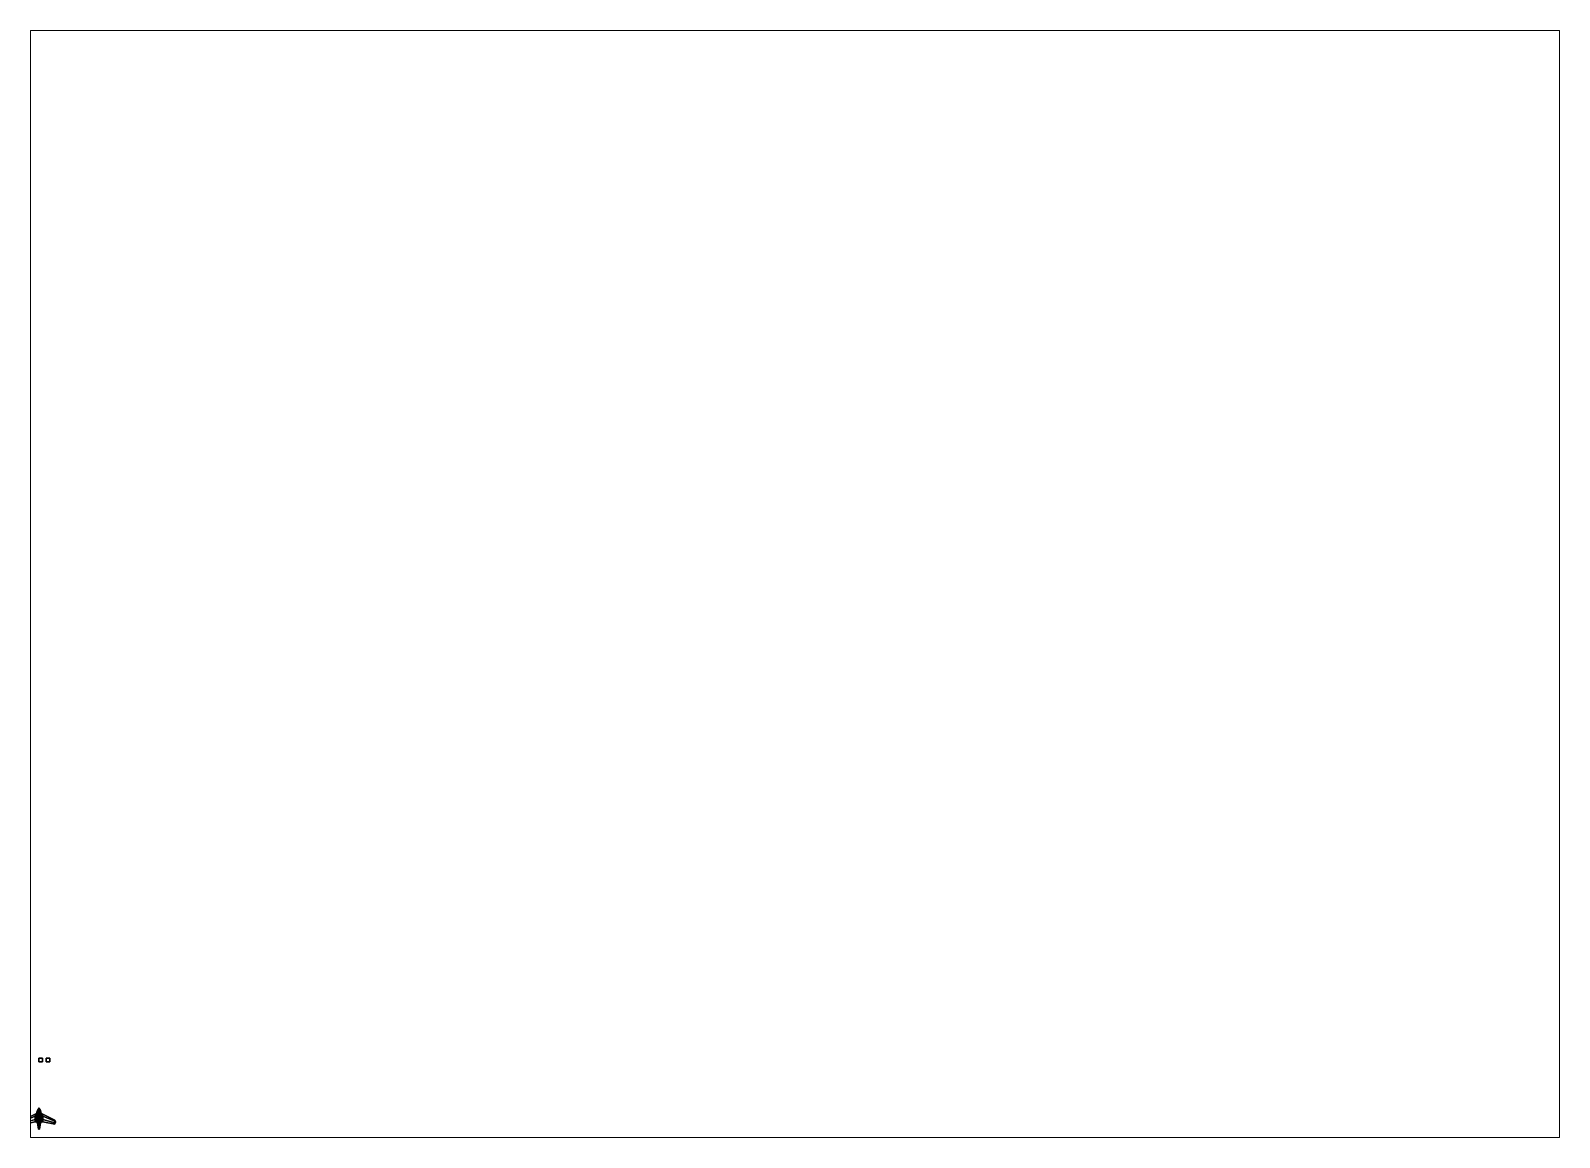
# Paper-space layout 'Layout1' of a CAD drawing. Header units: millimetres. Extents: x 28 to 251, y 20 to 181.
# The model-space entities are those that its viewports show. They can reach past a viewport. Long polylines and large blocks are cut down to what shows.
import ezdxf

# ---------------------------------------------------------------- set-up
doc = ezdxf.new("R2010")
doc.units = ezdxf.units.MM
for name, color, linetype in [('wheel', 2, 'Continuous'), ('wing1', 5, 'Continuous'), ('wing2', 1, 'Continuous')]:
    doc.layers.add(name, color=color, linetype=linetype)

msp = doc.modelspace()

# ---------------------------------------------------------------- linework, layer by layer
for points in [[(1, 16.79, 1), (1, 16.79), (0, 16.79), (0, 16.79, 1)], [(1, 16.79), (1, 15.79), (0, 15.79), (0, 16.79)], [(0, 16.79), (0, 15.79), (0, 15.79, 1), (0, 16.79, 1)], [(0, 16.79, 1), (0, 15.79, 1), (1, 15.79, 1), (1, 16.79, 1)], [(0, 15.79, 1), (0, 15.79), (1, 15.79), (1, 15.79, 1)], [(1, 15.79, 1), (1, 15.79), (1, 16.79), (1, 16.79, 1)], [(3, 16.79), (3, 15.79), (2, 15.79), (2, 16.79)], [(2, 16.79), (2, 15.79), (3, 15.79), (3, 16.79)], [(-0.55, 1.73, -0.06), (-0.55, 1.73, 0.02), (-0.4, 2.19, 0.13), (-0.4, 2.19, -0.03)], [(-0.55, 1.73, 0.02), (-0.52, 1.73, 0.16), (-0.4, 2.19, 0.13)], [(-0.52, 1.73, -0.17), (-0.55, 1.73, -0.06), (-0.4, 2.19, -0.03)], [(-0.55, 0.9, 0.02), (-0.52, 0.9, 0.16), (-0.52, 1.73, 0.16), (-0.55, 1.73, 0.02)], [(-0.52, 0.9, -0.27), (-0.55, 0.9, -0.06), (-0.55, 1.73, -0.06), (-0.52, 1.73, -0.17)], [(-0.55, 0.9, -0.06), (-0.55, 0.9, 0.02), (-0.55, 1.73, 0.02), (-0.55, 1.73, -0.06)], [(-0.55, 0.15, 0.04), (-0.52, 0.15, 0.24), (-0.52, 0.9, 0.16), (-0.55, 0.9, 0.02)], [(-0.52, 0.15, -0.25), (-0.55, 0.15, -0.04), (-0.55, 0.9, -0.06), (-0.52, 0.9, -0.27)], [(-0.55, 0.15, -0.04), (-0.55, 0.15, 0.04), (-0.55, 0.9, 0.02), (-0.55, 0.9, -0.06)], [(-0.4, -1.23, 0.01), (-0.38, -1.23, 0.1), (-0.52, 0.15, 0.24), (-0.55, 0.15, 0.04)], [(-0.39, -1.23, -0.18), (-0.4, -1.23, -0.14), (-0.55, 0.15, -0.04), (-0.52, 0.15, -0.25)], [(-0.4, -1.23, -0.14), (-0.4, -1.23, 0.01), (-0.55, 0.15, 0.04), (-0.55, 0.15, -0.04)], [(-0.48, 1.73, -0.25), (-0.52, 1.73, -0.17), (-0.4, 2.19, -0.03), (-0.34, 2.2, -0.18)], [(-0.52, 1.73, 0.16), (-0.44, 1.73, 0.31), (-0.34, 2.18, 0.28), (-0.4, 2.19, 0.13)], [(-0.49, 0.9, -0.35), (-0.52, 0.9, -0.27), (-0.52, 1.73, -0.17), (-0.48, 1.73, -0.25)], [(-0.52, 0.9, 0.16), (-0.47, 0.9, 0.31), (-0.44, 1.73, 0.31), (-0.52, 1.73, 0.16)], [(-0.5, 0.15, -0.32), (-0.52, 0.15, -0.25), (-0.52, 0.9, -0.27), (-0.49, 0.9, -0.35)], [(-0.52, 0.15, 0.24), (-0.47, 0.15, 0.33), (-0.47, 0.9, 0.31), (-0.52, 0.9, 0.16)], [(-0.37, -1.23, -0.24), (-0.39, -1.23, -0.18), (-0.52, 0.15, -0.25), (-0.5, 0.15, -0.32)], [(-0.38, -1.23, 0.1), (-0.34, -1.23, 0.17), (-0.47, 0.15, 0.33), (-0.52, 0.15, 0.24)], [(-0.44, 0.15, -0.4), (-0.5, 0.15, -0.32), (-0.49, 0.9, -0.35), (-0.44, 0.9, -0.41)], [(-0.33, -1.23, -0.3), (-0.37, -1.23, -0.24), (-0.5, 0.15, -0.32), (-0.44, 0.15, -0.4)], [(-0.44, 0.9, -0.41), (-0.49, 0.9, -0.35), (-0.48, 1.73, -0.25), (-0.41, 1.73, -0.35)], [(-0.41, 1.73, -0.35), (-0.48, 1.73, -0.25), (-0.34, 2.2, -0.18)], [(-0.47, 0.9, 0.31), (-0.43, 0.9, 0.36), (-0.35, 1.73, 0.4), (-0.44, 1.73, 0.31)], [(-0.47, 0.15, 0.33), (-0.43, 0.15, 0.37), (-0.43, 0.9, 0.36), (-0.47, 0.9, 0.31)], [(-0.34, -1.23, 0.17), (-0.27, -1.23, 0.26), (-0.43, 0.15, 0.37), (-0.47, 0.15, 0.33)], [(-0.44, 1.73, 0.31), (-0.35, 1.73, 0.4), (-0.23, 2.18, 0.39), (-0.34, 2.18, 0.28)], [(-0.37, 0.9, -0.47), (-0.44, 0.9, -0.41), (-0.41, 1.73, -0.35), (-0.35, 1.73, -0.4)], [(-0.37, 0.15, -0.46), (-0.44, 0.15, -0.4), (-0.44, 0.9, -0.41), (-0.37, 0.9, -0.47)], [(-0.27, -1.23, -0.35), (-0.33, -1.23, -0.3), (-0.44, 0.15, -0.4), (-0.37, 0.15, -0.46)], [(-0.43, 0.9, 0.36), (-0.39, 0.9, 0.43), (-0.31, 1.73, 0.43), (-0.35, 1.73, 0.4)], [(-0.43, 0.15, 0.37), (-0.4, 0.15, 0.4), (-0.39, 0.9, 0.43), (-0.43, 0.9, 0.36)], [(-0.27, -1.23, 0.26), (-0.17, -1.23, 0.32), (-0.4, 0.15, 0.4), (-0.43, 0.15, 0.37)], [(-0.35, 1.73, -0.4), (-0.41, 1.73, -0.35), (-0.34, 2.2, -0.18), (-0.23, 2.2, -0.29)], [(-0.4, 2.19, 0.13), (-0.34, 2.18, 0.28), (-0.22, 2.51, 0.2), (-0.28, 2.51, 0.11)], [(-0.34, 2.2, -0.18), (-0.4, 2.19, -0.03), (-0.26, 2.51, 0), (-0.24, 2.51, -0.11)], [(-0.4, 2.19, -0.03), (-0.4, 2.19, 0.13), (-0.28, 2.51, 0.11), (-0.26, 2.51, 0)], [(-0.35, 1.73, -0.4), (-0.29, 1.73, -0.44), (-0.32, 0.9, -0.5), (-0.37, 0.9, -0.47)], [(-0.37, 0.9, -0.47), (-0.32, 0.9, -0.5), (-0.3, 0.15, -0.5), (-0.37, 0.15, -0.46)], [(-0.37, 0.15, -0.46), (-0.3, 0.15, -0.5), (-0.2, -1.23, -0.4), (-0.27, -1.23, -0.35)], [(-0.29, 1.73, -0.44), (-0.35, 1.73, -0.4), (-0.23, 2.2, -0.29), (-0.08, 2.2, -0.35)], [(-0.35, 1.73, 0.4), (-0.31, 1.73, 0.43), (-0.08, 2.18, 0.45), (-0.23, 2.18, 0.39)], [(-0.34, 2.18, 0.28), (-0.23, 2.18, 0.39), (-0.16, 2.51, 0.29), (-0.22, 2.51, 0.2)], [(-0.23, 2.2, -0.29), (-0.34, 2.2, -0.18), (-0.24, 2.51, -0.11), (-0.15, 2.51, -0.17)], [(-0.31, 1.73, 0.43), (-0.22, 1.73, 0.59), (-0.17, 1.96, 0.5), (-0.18, 1.96, 0.43)], [(0, 1.73, -0.5), (-0.29, 1.73, -0.44), (-0.08, 2.2, -0.35), (0, 2.2, -0.35)], [(-0.28, 2.51, 0.11), (-0.16, 2.51, 0.29), (-0.09, 2.72, 0.19), (-0.17, 2.72, 0.08)], [(-0.24, 2.51, -0.11), (-0.28, 2.51, 0.11), (-0.17, 2.72, 0.08), (-0.14, 2.72, -0.04)], [(-0.06, 2.51, -0.23), (-0.24, 2.51, -0.11), (-0.14, 2.72, -0.04), (-0.03, 2.72, -0.12)], [(-0.23, 2.18, 0.39), (-0.08, 2.18, 0.45), (-0.05, 2.51, 0.31), (-0.16, 2.51, 0.29)], [(-0.08, 2.2, -0.35), (-0.23, 2.2, -0.29), (-0.15, 2.51, -0.17), (-0.06, 2.51, -0.23)], [(-0.22, 1.73, 0.59), (-0.2, 1.73, 0.62), (-0.13, 1.96, 0.56), (-0.17, 1.96, 0.5)], [(-0.2, 1.73, 0.62), (-0.15, 1.73, 0.66), (-0.07, 1.96, 0.6), (-0.13, 1.96, 0.56)], [(-0.17, 1.96, 0.5), (-0.17, 1.96, 0.5), (-0.08, 2.18, 0.45), (-0.18, 1.96, 0.43)], [(-0.1, 2.78, -0.02), (-0.14, 2.72, -0.04), (-0.17, 2.72, 0.08), (-0.12, 2.78, 0.07)], [(-0.12, 2.78, 0.07), (-0.17, 2.72, 0.08), (-0.09, 2.72, 0.19), (-0.07, 2.78, 0.15)], [(-0.13, 1.96, 0.56), (-0.13, 1.96, 0.56), (-0.08, 2.18, 0.45), (-0.17, 1.96, 0.5)], [(-0.16, 2.51, 0.29), (0.06, 2.51, 0.33), (0.03, 2.72, 0.22), (-0.09, 2.72, 0.19)], [(-0.15, 1.73, 0.66), (-0.1, 1.73, 0.68), (-0.07, 1.96, 0.6)], [(-0.02, 2.78, -0.07), (-0.03, 2.72, -0.12), (-0.14, 2.72, -0.04), (-0.1, 2.78, -0.02)], [(-0.07, 1.96, 0.6), (-0.07, 1.96, 0.6), (-0.08, 2.18, 0.45), (-0.13, 1.96, 0.56)], [(0, 2.87, 0.05), (-0.1, 2.78, -0.02), (-0.12, 2.78, 0.07), (0, 2.87, 0.05)], [(0, 2.87, 0.05), (-0.12, 2.78, 0.07), (-0.07, 2.78, 0.15), (0, 2.87, 0.05)], [(0, 2.87, 0.05), (-0.02, 2.78, -0.07), (-0.1, 2.78, -0.02), (0, 2.87, 0.05)], [(-0.1, 1.73, 0.68), (-0.03, 1.73, 0.7), (-0.07, 1.96, 0.6)], [(-0.07, 2.78, 0.15), (-0.09, 2.72, 0.19), (0.03, 2.72, 0.22), (0.02, 2.78, 0.17)], [(-0.08, 2.18, 0.45), (0.08, 2.18, 0.45), (0.06, 2.51, 0.33), (-0.05, 2.51, 0.31)], [(0.08, 2.2, -0.35), (-0.08, 2.2, -0.35), (-0.06, 2.51, -0.23), (0.05, 2.51, -0.21)], [(0, 1.96, 0.61), (0, 1.96, 0.61), (0.08, 2.18, 0.45), (-0.08, 2.18, 0.45)], [(0, 1.96, 0.61), (0, 1.96, 0.61), (-0.08, 2.18, 0.45), (-0.07, 1.96, 0.6)], [(0, 2.87, 0.05), (-0.07, 2.78, 0.15), (0.02, 2.78, 0.17), (0, 2.87, 0.05)], [(-0.03, 1.73, 0.7), (0, 1.73, 0.7), (0, 1.96, 0.61), (-0.07, 1.96, 0.6)], [(-0.04, 2.92, 0.04), (-0.06, 2.88, 0.04), (-0.05, 2.88, 0.08), (-0.04, 2.92, 0.07)], [(-0.02, 2.92, 0.01), (-0.03, 2.88, 0), (-0.06, 2.88, 0.04), (-0.04, 2.92, 0.04)], [(-0.06, 2.82, 0.06), (-0.03, 2.82, 0.1), (-0.03, 2.88, 0.1), (-0.06, 2.88, 0.06)], [(-0.05, 2.82, 0.02), (-0.06, 2.82, 0.06), (-0.06, 2.88, 0.06), (-0.05, 2.88, 0.02)], [(0.16, 2.51, -0.19), (-0.06, 2.51, -0.23), (-0.03, 2.72, -0.12), (0.09, 2.72, -0.09)], [(-0.04, 2.92, 0.07), (-0.05, 2.88, 0.08), (-0.01, 2.88, 0.11), (-0.01, 2.92, 0.09)], [(-0.01, 2.82, -0.01), (-0.05, 2.82, 0.02), (-0.05, 2.88, 0.02), (-0.01, 2.88, -0.01)], [(0, 2.94, 0.05), (-0.04, 2.92, 0.04), (-0.04, 2.92, 0.07), (0, 2.94, 0.05)], [(0, 2.94, 0.05), (-0.04, 2.92, 0.07), (-0.01, 2.92, 0.09), (0, 2.94, 0.05)], [(0, 2.94, 0.05), (-0.02, 2.92, 0.01), (-0.04, 2.92, 0.04), (0, 2.94, 0.05)], [(0.01, 2.92, 0.01), (0.01, 2.88, -0.01), (-0.03, 2.88, 0), (-0.02, 2.92, 0.01)], [(-0.03, 2.82, 0.1), (0.01, 2.82, 0.11), (0.01, 2.88, 0.11), (-0.03, 2.88, 0.1)], [(0.07, 2.78, -0.05), (0.09, 2.72, -0.09), (-0.03, 2.72, -0.12), (-0.02, 2.78, -0.07)], [(0, 2.94, 0.05), (0.01, 2.92, 0.01), (-0.02, 2.92, 0.01), (0, 2.94, 0.05)], [(0, 2.87, 0.05), (0.07, 2.78, -0.05), (-0.02, 2.78, -0.07), (0, 2.87, 0.05)], [(0, 2.94, 0.05), (-0.01, 2.92, 0.09), (0.02, 2.92, 0.09), (0, 2.94, 0.05)], [(-0.01, 2.92, 0.09), (-0.01, 2.88, 0.11), (0.03, 2.88, 0.1), (0.02, 2.92, 0.09)], [(0.03, 2.82, 0), (-0.01, 2.82, -0.01), (-0.01, 2.88, -0.01), (0.03, 2.88, 0)], [(0, 2.94, 0.05), (0.02, 2.92, 0.09), (0.04, 2.92, 0.06), (0, 2.94, 0.05)], [(0, 2.94, 0.05), (0.04, 2.92, 0.06), (0.04, 2.92, 0.03), (0, 2.94, 0.05)], [(0, 2.94, 0.05), (0.04, 2.92, 0.03), (0.01, 2.92, 0.01), (0, 2.94, 0.05)], [(0, 2.87, 0.05), (0.12, 2.78, 0.03), (0.07, 2.78, -0.05), (0, 2.87, 0.05)], [(0, 2.87, 0.05), (0.02, 2.78, 0.17), (0.1, 2.78, 0.12), (0, 2.87, 0.05)], [(0, 2.87, 0.05), (0.1, 2.78, 0.12), (0.12, 2.78, 0.03), (0, 2.87, 0.05)], [(0.29, 1.73, -0.44), (0, 1.73, -0.5), (0, 2.2, -0.35), (0.08, 2.2, -0.35)], [(0.07, 1.96, 0.6), (0.07, 1.96, 0.6), (0.08, 2.18, 0.45), (0, 1.96, 0.61)], [(0, 1.73, 0.7), (0.03, 1.73, 0.7), (0.07, 1.96, 0.6), (0, 1.96, 0.61)], [(0, 0.61, 1.2), (0, 0.64, 1.2), (0, 0.8, 0.76), (0, 0.7, 0.75)], [(0, 0.7, 0.75), (0, 0.8, 0.76), (0, 0.64, 1.2), (0, 0.61, 1.2)], [(0.04, 2.92, 0.03), (0.05, 2.88, 0.02), (0.01, 2.88, -0.01), (0.01, 2.92, 0.01)], [(0.01, 2.82, 0.11), (0.05, 2.82, 0.08), (0.05, 2.88, 0.08), (0.01, 2.88, 0.11)], [(0.02, 2.92, 0.09), (0.03, 2.88, 0.1), (0.06, 2.88, 0.06), (0.04, 2.92, 0.06)], [(0.02, 2.78, 0.17), (0.03, 2.72, 0.22), (0.14, 2.72, 0.14), (0.1, 2.78, 0.12)], [(0.06, 2.82, 0.04), (0.03, 2.82, 0), (0.03, 2.88, 0), (0.06, 2.88, 0.04)], [(0.06, 2.51, 0.33), (0.24, 2.51, 0.21), (0.14, 2.72, 0.14), (0.03, 2.72, 0.22)], [(0.03, 1.73, 0.7), (0.1, 1.73, 0.68), (0.07, 1.96, 0.6)], [(0.04, 2.92, 0.06), (0.06, 2.88, 0.06), (0.05, 2.88, 0.02), (0.04, 2.92, 0.03)], [(0.05, 2.82, 0.08), (0.06, 2.82, 0.04), (0.06, 2.88, 0.04), (0.05, 2.88, 0.08)], [(0.23, 2.2, -0.29), (0.08, 2.2, -0.35), (0.05, 2.51, -0.21), (0.16, 2.51, -0.19)], [(0.08, 2.18, 0.45), (0.23, 2.18, 0.39), (0.15, 2.51, 0.27), (0.06, 2.51, 0.33)], [(0.12, 2.78, 0.03), (0.17, 2.72, 0.02), (0.09, 2.72, -0.09), (0.07, 2.78, -0.05)], [(0.13, 1.96, 0.56), (0.13, 1.96, 0.56), (0.08, 2.18, 0.45), (0.07, 1.96, 0.6)], [(0.15, 1.73, 0.66), (0.2, 1.73, 0.62), (0.13, 1.96, 0.56), (0.07, 1.96, 0.6)], [(0.1, 1.73, 0.68), (0.15, 1.73, 0.66), (0.07, 1.96, 0.6)], [(0.35, 1.73, -0.4), (0.29, 1.73, -0.44), (0.08, 2.2, -0.35), (0.23, 2.2, -0.29)], [(0.23, 2.18, 0.39), (0.08, 2.18, 0.45), (0.31, 1.73, 0.43), (0.35, 1.73, 0.4)], [(0.17, 1.96, 0.5), (0.17, 1.96, 0.5), (0.08, 2.18, 0.45), (0.13, 1.96, 0.56)], [(0.18, 1.96, 0.43), (0.18, 1.96, 0.43), (0.08, 2.18, 0.45), (0.17, 1.96, 0.5)], [(0.28, 2.51, -0.01), (0.16, 2.51, -0.19), (0.09, 2.72, -0.09), (0.17, 2.72, 0.02)], [(0.1, 2.78, 0.12), (0.14, 2.72, 0.14), (0.17, 2.72, 0.02), (0.12, 2.78, 0.03)], [(0.2, 1.73, 0.62), (0.22, 1.73, 0.59), (0.17, 1.96, 0.5), (0.13, 1.96, 0.56)], [(0.24, 2.51, 0.21), (0.28, 2.51, -0.01), (0.17, 2.72, 0.02), (0.14, 2.72, 0.14)], [(0.23, 2.18, 0.39), (0.34, 2.18, 0.28), (0.24, 2.51, 0.21), (0.15, 2.51, 0.27)], [(0.34, 2.2, -0.18), (0.23, 2.2, -0.29), (0.16, 2.51, -0.19), (0.22, 2.51, -0.1)], [(0.22, 1.73, 0.59), (0.31, 1.73, 0.43), (0.18, 1.96, 0.43), (0.17, 1.96, 0.5)], [(0.43, 0.15, 0.37), (0.4, 0.15, 0.4), (0.17, -1.23, 0.32), (0.27, -1.23, 0.26)], [(0.27, -1.23, -0.35), (0.2, -1.23, -0.4), (0.3, 0.15, -0.5), (0.37, 0.15, -0.46)], [(0.4, 2.19, -0.03), (0.34, 2.2, -0.18), (0.22, 2.51, -0.1), (0.28, 2.51, -0.01)], [(0.41, 1.73, -0.35), (0.35, 1.73, -0.4), (0.23, 2.2, -0.29), (0.34, 2.2, -0.18)], [(0.34, 2.18, 0.28), (0.23, 2.18, 0.39), (0.35, 1.73, 0.4), (0.44, 1.73, 0.31)], [(0.34, 2.18, 0.28), (0.4, 2.19, 0.13), (0.26, 2.51, 0.1), (0.24, 2.51, 0.21)], [(0.4, 2.19, 0.13), (0.4, 2.19, -0.03), (0.28, 2.51, -0.01), (0.26, 2.51, 0.1)], [(0.37, 0.15, -0.46), (0.44, 0.15, -0.4), (0.33, -1.23, -0.3), (0.27, -1.23, -0.35)], [(0.47, 0.15, 0.33), (0.43, 0.15, 0.37), (0.27, -1.23, 0.26), (0.34, -1.23, 0.17)], [(0.37, 0.9, -0.47), (0.32, 0.9, -0.5), (0.29, 1.73, -0.44), (0.35, 1.73, -0.4)], [(0.37, 0.15, -0.46), (0.3, 0.15, -0.5), (0.32, 0.9, -0.5), (0.37, 0.9, -0.47)], [(0.35, 1.73, 0.4), (0.31, 1.73, 0.43), (0.39, 0.9, 0.43), (0.43, 0.9, 0.36)], [(0.44, 0.15, -0.4), (0.5, 0.15, -0.32), (0.37, -1.23, -0.24), (0.33, -1.23, -0.3)], [(0.48, 1.73, -0.25), (0.41, 1.73, -0.35), (0.34, 2.2, -0.18)], [(0.34, 2.2, -0.18), (0.4, 2.19, -0.03), (0.52, 1.73, -0.17), (0.48, 1.73, -0.25)], [(0.4, 2.19, 0.13), (0.34, 2.18, 0.28), (0.44, 1.73, 0.31), (0.52, 1.73, 0.16)], [(0.52, 0.15, 0.24), (0.47, 0.15, 0.33), (0.34, -1.23, 0.17), (0.38, -1.23, 0.1)], [(0.35, 1.73, -0.4), (0.41, 1.73, -0.35), (0.44, 0.9, -0.41), (0.37, 0.9, -0.47)], [(0.44, 1.73, 0.31), (0.35, 1.73, 0.4), (0.43, 0.9, 0.36), (0.47, 0.9, 0.31)], [(0.37, 0.9, -0.47), (0.44, 0.9, -0.41), (0.44, 0.15, -0.4), (0.37, 0.15, -0.46)], [(0.5, 0.15, -0.32), (0.52, 0.15, -0.25), (0.39, -1.23, -0.18), (0.37, -1.23, -0.24)], [(0.55, 0.15, 0.04), (0.52, 0.15, 0.24), (0.38, -1.23, 0.1), (0.4, -1.23, 0.01)], [(0.43, 0.9, 0.36), (0.39, 0.9, 0.43), (0.4, 0.15, 0.4), (0.43, 0.15, 0.37)], [(0.52, 0.15, -0.25), (0.55, 0.15, -0.04), (0.4, -1.23, -0.14), (0.39, -1.23, -0.18)], [(0.4, 2.19, -0.03), (0.4, 2.19, 0.13), (0.55, 1.73, 0.02), (0.55, 1.73, -0.06)], [(0.4, 2.19, 0.13), (0.4, 2.19, 0.13), (0.52, 1.73, 0.16), (0.55, 1.73, 0.02)], [(0.4, 2.19, -0.03), (0.4, 2.19, -0.03), (0.55, 1.73, -0.06), (0.52, 1.73, -0.17)], [(0.55, 0.15, -0.04), (0.55, 0.15, 0.04), (0.4, -1.23, 0.01), (0.4, -1.23, -0.14)], [(0.41, 1.73, -0.35), (0.48, 1.73, -0.25), (0.49, 0.9, -0.35), (0.44, 0.9, -0.41)], [(0.47, 0.9, 0.31), (0.43, 0.9, 0.36), (0.43, 0.15, 0.37), (0.47, 0.15, 0.33)], [(0.52, 1.73, 0.16), (0.44, 1.73, 0.31), (0.47, 0.9, 0.31), (0.52, 0.9, 0.16)], [(0.44, 0.9, -0.41), (0.49, 0.9, -0.35), (0.5, 0.15, -0.32), (0.44, 0.15, -0.4)], [(0.52, 0.9, 0.16), (0.47, 0.9, 0.31), (0.47, 0.15, 0.33), (0.52, 0.15, 0.24)], [(0.48, 1.73, -0.25), (0.52, 1.73, -0.17), (0.52, 0.9, -0.27), (0.49, 0.9, -0.35)], [(0.49, 0.9, -0.35), (0.52, 0.9, -0.27), (0.52, 0.15, -0.25), (0.5, 0.15, -0.32)], [(0.55, 1.73, 0.02), (0.52, 1.73, 0.16), (0.52, 0.9, 0.16), (0.55, 0.9, 0.02)], [(0.52, 1.73, -0.17), (0.55, 1.73, -0.06), (0.55, 0.9, -0.06), (0.52, 0.9, -0.27)], [(0.55, 0.9, 0.02), (0.52, 0.9, 0.16), (0.52, 0.15, 0.24), (0.55, 0.15, 0.04)], [(0.52, 0.9, -0.27), (0.55, 0.9, -0.06), (0.55, 0.15, -0.04), (0.52, 0.15, -0.25)], [(0.55, 1.73, -0.06), (0.55, 1.73, 0.02), (0.55, 0.9, 0.02), (0.55, 0.9, -0.06)], [(0.55, 0.9, -0.06), (0.55, 0.9, 0.02), (0.55, 0.15, 0.04), (0.55, 0.15, -0.04)], [(-0.22, -2.38, -0.04), (-0.2, -2.38), (-0.38, -1.23, 0.1), (-0.4, -1.23, 0.01)], [(-0.22, -2.38, -0.14), (-0.22, -2.38, -0.04), (-0.4, -1.23, 0.01), (-0.4, -1.23, -0.14)], [(-0.22, -2.38, -0.14), (-0.22, -2.38, -0.14), (-0.4, -1.23, -0.14), (-0.39, -1.23, -0.18)], [(-0.2, -2.38, -0.19), (-0.22, -2.38, -0.14), (-0.39, -1.23, -0.18), (-0.37, -1.23, -0.24)], [(-0.2, -2.38), (-0.18, -2.38, 0.04), (-0.34, -1.23, 0.17), (-0.38, -1.23, 0.1)], [(-0.17, -2.38, -0.23), (-0.2, -2.38, -0.19), (-0.37, -1.23, -0.24), (-0.33, -1.23, -0.3)], [(-0.18, -2.38, 0.04), (-0.15, -2.38, 0.07), (-0.27, -1.23, 0.26), (-0.34, -1.23, 0.17)], [(-0.14, -2.38, -0.26), (-0.17, -2.38, -0.23), (-0.33, -1.23, -0.3), (-0.27, -1.23, -0.35)], [(-0.27, -1.23, -0.35), (-0.2, -1.23, -0.4), (-0.1, -2.38, -0.29), (-0.14, -2.38, -0.26)], [(-0.15, -2.38, 0.07), (-0.12, -2.38, 0.09), (-0.17, -1.23, 0.32), (-0.27, -1.23, 0.26)], [(-0.09, -2.94, -0.13), (-0.11, -2.94, -0.09), (-0.22, -2.38, -0.14), (-0.2, -2.38, -0.19)], [(-0.11, -2.94, -0.09), (-0.11, -2.94, -0.09), (-0.22, -2.38, -0.04), (-0.22, -2.38, -0.14)], [(-0.11, -2.94, -0.09), (-0.11, -2.94, -0.09), (-0.2, -2.38), (-0.22, -2.38, -0.04)], [(-0.09, -2.94, -0.13), (-0.09, -2.94, -0.13), (-0.2, -2.38, -0.19), (-0.17, -2.38, -0.23)], [(-0.11, -2.94, -0.09), (-0.08, -2.94, -0.01), (-0.18, -2.38, 0.04), (-0.2, -2.38)], [(-0.08, -2.94, -0.01), (-0.08, -2.94, -0.01), (-0.15, -2.38, 0.07), (-0.18, -2.38, 0.04)], [(-0.08, -2.94, -0.17), (-0.09, -2.94, -0.13), (-0.17, -2.38, -0.23), (-0.14, -2.38, -0.26)], [(-0.08, -2.94, -0.01), (-0.04, -2.94, 0), (-0.12, -2.38, 0.09), (-0.15, -2.38, 0.07)], [(-0.14, -2.38, -0.26), (-0.1, -2.38, -0.29), (0, -2.94, -0.2), (-0.08, -2.94, -0.17)], [(-0.04, -2.94, 0), (-0.04, -2.94, 0), (-0.06, -2.38, 0.13), (-0.12, -2.38, 0.09)], [(0, -2.94, -0.2), (-0.08, -2.94, -0.01), (-0.11, -2.94, -0.09), (-0.08, -2.94, -0.17)], [(0, -1.36, 0.48), (0, -1.23, 0.47), (-0.08, -1.46, 0.24), (-0.06, -1.5, 0.48)], [(-0.08, -1.46, 0.24), (-0.08, -1.46, 0.12), (-0.08, -2.43, 0.12), (-0.08, -2.43, 0.24)], [(-0.06, -1.5, 0.48), (-0.08, -1.46, 0.24), (-0.08, -2.43, 0.24), (-0.06, -2.43, 0.48)], [(-0.08, -2.38, 0.12), (-0.06, -2.38, 0.07), (-0.06, -2.43, 0.07), (-0.08, -2.43, 0.12)], [(-0.08, -2.43, 0.24), (-0.08, -2.43, 0.12), (0, -2.86, 0.12), (0, -2.83, 0.24)], [(-0.08, -2.43, 0.12), (-0.06, -2.43, 0.07), (0, -2.88, 0.07), (0, -2.86, 0.12)], [(-0.06, -2.43, 0.48), (-0.08, -2.43, 0.24), (0, -2.83, 0.24), (0, -2.81, 0.48)], [(0.08, -2.94, -0.17), (0, -2.94, 0.02), (-0.08, -2.94, -0.01), (0, -2.94, -0.2)], [(0, -1.43, 0.53), (0, -1.36, 0.48), (-0.06, -1.5, 0.48), (-0.06, -1.53, 0.53)], [(0, -1.82, 1.38), (0, -1.43, 0.53), (-0.06, -1.53, 0.53), (-0.04, -1.91, 1.38)], [(-0.06, -1.53, 0.53), (-0.06, -1.5, 0.48), (-0.06, -2.43, 0.48), (-0.06, -2.43, 0.53)], [(-0.04, -1.91, 1.38), (-0.06, -1.53, 0.53), (-0.06, -2.43, 0.53), (-0.04, -2.46, 1.38)], [(-0.04, -2.94, 0), (0, -2.94, 0.02), (0, -2.38, 0.14), (-0.06, -2.38, 0.13)], [(-0.06, -2.38, 0.07), (-0.03, -2.38, 0.02), (0, -2.94, 0.02), (-0.06, -2.43, 0.07)], [(-0.04, -2.46, 1.38), (-0.06, -2.43, 0.53), (0, -2.81, 0.53), (0, -2.74, 1.38)], [(-0.06, -2.43, 0.07), (0, -2.94, 0.02), (0, -2.94, 0.02), (0, -2.88, 0.07)], [(-0.06, -2.43, 0.53), (-0.06, -2.43, 0.48), (0, -2.81, 0.48), (0, -2.81, 0.53)], [(-0.05, -2.69, -0.88), (-0.05, -2.67, -0.89), (-0.05, -2.56, -0.73), (-0.05, -2.6, -0.72)], [(-0.05, -2.6, -0.72), (-0.05, -2.56, -0.73), (-0.05, -2.67, -0.89), (-0.05, -2.69, -0.88)], [(0, -1.85, 1.44), (0, -1.82, 1.38), (-0.04, -1.91, 1.38), (-0.03, -1.94, 1.44)], [(-0.03, -1.94, 1.44), (-0.04, -1.91, 1.38), (-0.04, -2.46, 1.38), (-0.03, -2.46, 1.44)], [(-0.03, -2.46, 1.44), (-0.04, -2.46, 1.38), (0, -2.74, 1.38), (0, -2.71, 1.44)], [(0, -1.91, 1.48), (0, -1.85, 1.44), (-0.03, -1.94, 1.44), (-0.03, -1.99, 1.48)], [(0, -2.12, 1.53), (0, -1.91, 1.48), (-0.03, -1.99, 1.48), (-0.02, -2.12, 1.52)], [(-0.03, -1.99, 1.48), (-0.03, -1.94, 1.44), (-0.03, -2.46, 1.44), (-0.03, -2.46, 1.48)], [(-0.02, -2.12, 1.52), (-0.03, -1.99, 1.48), (-0.03, -2.46, 1.48), (-0.02, -2.46, 1.52)], [(-0.03, -2.46, 1.48), (-0.03, -2.46, 1.44), (0, -2.71, 1.44), (0, -2.65, 1.48)], [(-0.02, -2.46, 1.52), (-0.03, -2.46, 1.48), (0, -2.65, 1.48), (0, -2.46, 1.53)], [(0, -2.46, 1.53), (0, -2.12, 1.53), (-0.02, -2.12, 1.52), (-0.02, -2.46, 1.52)], [(0.06, -1.5, 0.48), (0.08, -1.46, 0.24), (0, -1.23, 0.47), (0, -1.36, 0.48)], [(0.06, -1.53, 0.53), (0.06, -1.5, 0.48), (0, -1.36, 0.48), (0, -1.43, 0.53)], [(0.04, -1.91, 1.38), (0.06, -1.53, 0.53), (0, -1.43, 0.53), (0, -1.82, 1.38)], [(0.03, -1.94, 1.44), (0.04, -1.91, 1.38), (0, -1.82, 1.38), (0, -1.85, 1.44)], [(0.03, -1.99, 1.48), (0.03, -1.94, 1.44), (0, -1.85, 1.44), (0, -1.91, 1.48)], [(0.02, -2.12, 1.52), (0.03, -1.99, 1.48), (0, -1.91, 1.48), (0, -2.12, 1.53)], [(0.02, -2.46, 1.52), (0.02, -2.12, 1.52), (0, -2.12, 1.53), (0, -2.46, 1.53)], [(0.06, -2.38, 0.13), (0, -2.38, 0.14), (0, -2.94, 0.02), (0.04, -2.94, 0)], [(0.08, -2.94, -0.17), (0, -2.94, -0.2), (0.1, -2.38, -0.29), (0.14, -2.38, -0.26)], [(0, -2.94, 0.02), (0.03, -2.38, 0.02), (0.06, -2.38, 0.07), (0.06, -2.43, 0.07)], [(0, -2.88, 0.07), (0, -2.94, 0.02), (0, -2.94, 0.02), (0.06, -2.43, 0.07)], [(0, -2.86, 0.12), (0, -2.88, 0.07), (0.06, -2.43, 0.07), (0.08, -2.43, 0.12)], [(0, -2.83, 0.24), (0, -2.86, 0.12), (0.08, -2.43, 0.12), (0.08, -2.43, 0.24)], [(0, -2.81, 0.48), (0, -2.83, 0.24), (0.08, -2.43, 0.24), (0.06, -2.43, 0.48)], [(0, -2.81, 0.53), (0, -2.81, 0.48), (0.06, -2.43, 0.48), (0.06, -2.43, 0.53)], [(0, -2.74, 1.38), (0, -2.81, 0.53), (0.06, -2.43, 0.53), (0.04, -2.46, 1.38)], [(0, -2.71, 1.44), (0, -2.74, 1.38), (0.04, -2.46, 1.38), (0.03, -2.46, 1.44)], [(0, -2.65, 1.48), (0, -2.71, 1.44), (0.03, -2.46, 1.44), (0.03, -2.46, 1.48)], [(0, -2.46, 1.53), (0, -2.65, 1.48), (0.03, -2.46, 1.48), (0.02, -2.46, 1.52)], [(0.11, -2.94, -0.09), (0.08, -2.94, -0.01), (0, -2.94, 0.02), (0.08, -2.94, -0.17)], [(0.03, -2.46, 1.48), (0.03, -1.99, 1.48), (0.02, -2.12, 1.52), (0.02, -2.46, 1.52)], [(0.04, -2.46, 1.38), (0.04, -1.91, 1.38), (0.03, -1.94, 1.44), (0.03, -2.46, 1.44)], [(0.03, -2.46, 1.44), (0.03, -1.94, 1.44), (0.03, -1.99, 1.48), (0.03, -2.46, 1.48)], [(0.06, -2.43, 0.53), (0.06, -1.53, 0.53), (0.04, -1.91, 1.38), (0.04, -2.46, 1.38)], [(0.15, -2.38, 0.07), (0.12, -2.38, 0.09), (0.04, -2.94, 0), (0.08, -2.94, -0.01)], [(0.05, -2.6, -0.72), (0.05, -2.56, -0.73), (0.05, -2.67, -0.89), (0.05, -2.69, -0.88)], [(0.05, -2.69, -0.88), (0.05, -2.67, -0.89), (0.05, -2.56, -0.73), (0.05, -2.6, -0.72)], [(0.08, -2.43, 0.24), (0.08, -1.46, 0.24), (0.06, -1.5, 0.48), (0.06, -2.43, 0.48)], [(0.06, -2.43, 0.48), (0.06, -1.5, 0.48), (0.06, -1.53, 0.53), (0.06, -2.43, 0.53)], [(0.06, -2.43, 0.07), (0.06, -2.38, 0.07), (0.08, -2.38, 0.12), (0.08, -2.43, 0.12)], [(0.08, -2.43, 0.12), (0.08, -1.46, 0.12), (0.08, -1.46, 0.24), (0.08, -2.43, 0.24)], [(0.14, -2.38, -0.26), (0.17, -2.38, -0.23), (0.09, -2.94, -0.13), (0.08, -2.94, -0.17)], [(0.18, -2.38, 0.04), (0.15, -2.38, 0.07), (0.08, -2.94, -0.01), (0.09, -2.94, -0.05)], [(0.2, -2.38, -0.19), (0.22, -2.38, -0.14), (0.11, -2.94, -0.09), (0.09, -2.94, -0.13)], [(0.17, -2.38, -0.23), (0.2, -2.38, -0.19), (0.09, -2.94, -0.13)], [(0.2, -2.38), (0.18, -2.38, 0.04), (0.09, -2.94, -0.05), (0.11, -2.94, -0.09)], [(0.14, -2.38, -0.26), (0.1, -2.38, -0.29), (0.2, -1.23, -0.4), (0.27, -1.23, -0.35)], [(0.22, -2.38, -0.14), (0.22, -2.38, -0.04), (0.11, -2.94, -0.09)], [(0.22, -2.38, -0.04), (0.2, -2.38), (0.11, -2.94, -0.09)], [(0.27, -1.23, 0.26), (0.17, -1.23, 0.32), (0.12, -2.38, 0.09), (0.15, -2.38, 0.07)], [(0.27, -1.23, -0.35), (0.33, -1.23, -0.3), (0.17, -2.38, -0.23), (0.14, -2.38, -0.26)], [(0.34, -1.23, 0.17), (0.27, -1.23, 0.26), (0.15, -2.38, 0.07), (0.18, -2.38, 0.04)], [(0.33, -1.23, -0.3), (0.37, -1.23, -0.24), (0.2, -2.38, -0.19), (0.17, -2.38, -0.23)], [(0.38, -1.23, 0.1), (0.34, -1.23, 0.17), (0.18, -2.38, 0.04), (0.2, -2.38)], [(0.4, -1.23, 0.01), (0.38, -1.23, 0.1), (0.2, -2.38), (0.22, -2.38, -0.04)], [(0.37, -1.23, -0.24), (0.39, -1.23, -0.18), (0.22, -2.38, -0.14), (0.2, -2.38, -0.19)], [(0.4, -1.23, -0.14), (0.4, -1.23, 0.01), (0.22, -2.38, -0.04), (0.22, -2.38, -0.14)], [(0.39, -1.23, -0.18), (0.4, -1.23, -0.14), (0.22, -2.38, -0.14)]]:
    msp.add_3dface(points)
at = {"color": 4}
for points in [[(-0.4, 0.15, 0.4), (-0.31, 0.15, 0.56), (-0.31, 0.9, 0.59), (-0.39, 0.9, 0.43)], [(-0.17, -1.23, 0.32), (-0.16, -1.23, 0.39), (-0.31, 0.15, 0.56), (-0.4, 0.15, 0.4)], [(-0.39, 0.9, 0.43), (-0.31, 0.9, 0.59), (-0.22, 1.73, 0.59), (-0.31, 1.73, 0.43)], [(-0.31, 0.9, 0.59), (-0.26, 0.9, 0.66), (-0.2, 1.73, 0.62), (-0.22, 1.73, 0.59)], [(-0.31, 0.15, 0.56), (-0.26, 0.15, 0.62), (-0.26, 0.9, 0.66), (-0.31, 0.9, 0.59)], [(-0.16, -1.23, 0.39), (-0.12, -1.23, 0.44), (-0.26, 0.15, 0.62), (-0.31, 0.15, 0.56)], [(-0.26, 0.9, 0.66), (-0.15, 0.9, 0.74), (-0.15, 1.73, 0.66), (-0.2, 1.73, 0.62)], [(-0.26, 0.15, 0.62), (-0.18, 0.15, 0.68), (-0.15, 0.9, 0.74), (-0.26, 0.9, 0.66)], [(-0.12, -1.23, 0.44), (-0.07, -1.23, 0.48), (-0.18, 0.15, 0.68), (-0.26, 0.15, 0.62)], [(-0.18, 0.15, 0.68), (-0.12, 0.15, 0.7), (-0.1, 0.9, 0.76), (-0.15, 0.9, 0.74)], [(-0.07, -1.23, 0.48), (0, -1.23, 0.49), (-0.12, 0.15, 0.7), (-0.18, 0.15, 0.68)], [(-0.15, 0.9, 0.74), (-0.1, 0.9, 0.76), (-0.1, 1.73, 0.68), (-0.15, 1.73, 0.66)], [(-0.12, 0.15, 0.7), (-0.04, 0.15, 0.71), (-0.04, 0.9, 0.77), (-0.1, 0.9, 0.76)], [(0, -1.23, 0.49), (0, -1.23, 0.49), (-0.04, 0.15, 0.71), (-0.12, 0.15, 0.7)], [(-0.1, 0.9, 0.76), (-0.04, 0.9, 0.77), (-0.03, 1.73, 0.7), (-0.1, 1.73, 0.68)], [(-0.04, 0.9, 0.77), (0, 0.9, 0.77), (0, 1.73, 0.7), (-0.03, 1.73, 0.7)], [(-0.04, 0.15, 0.71), (0, 0.15, 0.71), (0, 0.9, 0.77), (-0.04, 0.9, 0.77)], [(0, -1.23, 0.49), (0, -1.23, 0.49), (0, 0.15, 0.71), (-0.04, 0.15, 0.71)], [(0.03, 1.73, 0.7), (0, 1.73, 0.7), (0, 0.9, 0.77), (0.04, 0.9, 0.77)], [(0.04, 0.9, 0.77), (0, 0.9, 0.77), (0, 0.15, 0.71), (0.04, 0.15, 0.71)], [(0.18, 0.15, 0.68), (0.12, 0.15, 0.7), (0, -1.23, 0.49), (0.07, -1.23, 0.48)], [(0.1, 1.73, 0.68), (0.03, 1.73, 0.7), (0.04, 0.9, 0.77), (0.1, 0.9, 0.76)], [(0.1, 0.9, 0.76), (0.04, 0.9, 0.77), (0.04, 0.15, 0.71), (0.12, 0.15, 0.7)], [(0.26, 0.15, 0.62), (0.18, 0.15, 0.68), (0.07, -1.23, 0.48), (0.12, -1.23, 0.44)], [(0.15, 1.73, 0.66), (0.1, 1.73, 0.68), (0.1, 0.9, 0.76), (0.15, 0.9, 0.74)], [(0.15, 0.9, 0.74), (0.1, 0.9, 0.76), (0.12, 0.15, 0.7), (0.18, 0.15, 0.68)], [(0.31, 0.15, 0.56), (0.26, 0.15, 0.62), (0.12, -1.23, 0.44), (0.16, -1.23, 0.39)], [(0.2, 1.73, 0.62), (0.15, 1.73, 0.66), (0.15, 0.9, 0.74), (0.26, 0.9, 0.66)], [(0.26, 0.9, 0.66), (0.15, 0.9, 0.74), (0.18, 0.15, 0.68), (0.26, 0.15, 0.62)], [(0.4, 0.15, 0.4), (0.31, 0.15, 0.56), (0.16, -1.23, 0.39), (0.17, -1.23, 0.32)], [(0.22, 1.73, 0.59), (0.2, 1.73, 0.62), (0.26, 0.9, 0.66), (0.31, 0.9, 0.59)], [(0.31, 1.73, 0.43), (0.22, 1.73, 0.59), (0.31, 0.9, 0.59), (0.39, 0.9, 0.43)], [(0.31, 0.9, 0.59), (0.26, 0.9, 0.66), (0.26, 0.15, 0.62), (0.31, 0.15, 0.56)], [(0.39, 0.9, 0.43), (0.31, 0.9, 0.59), (0.31, 0.15, 0.56), (0.4, 0.15, 0.4)], [(-0.12, -2.38, 0.09), (-0.12, -2.38, 0.09), (-0.16, -1.23, 0.39), (-0.17, -1.23, 0.32)], [(-0.12, -2.38, 0.09), (-0.06, -2.38, 0.13), (-0.12, -1.23, 0.44), (-0.16, -1.23, 0.39)], [(-0.06, -2.38, 0.13), (0, -2.38, 0.14), (-0.07, -1.23, 0.48), (-0.12, -1.23, 0.44)], [(0, -2.38, 0.14), (0, -2.38, 0.14), (0, -1.23, 0.49), (-0.07, -1.23, 0.48)], [(0, -2.38, 0.14), (0, -2.38, 0.14), (0.07, -1.23, 0.48), (0, -1.23, 0.49)], [(0, -2.38, 0.14), (0.06, -2.38, 0.13), (0.12, -1.23, 0.44), (0.07, -1.23, 0.48)], [(0.06, -2.38, 0.13), (0.12, -2.38, 0.09), (0.16, -1.23, 0.39), (0.12, -1.23, 0.44)], [(0.12, -2.38, 0.09), (0.12, -2.38, 0.09), (0.17, -1.23, 0.32), (0.16, -1.23, 0.39)]]:
    msp.add_3dface(points, dxfattribs=at)
at = {"color": 3}
for points in [[(-0.24, 1.73, -0.49), (-0.18, 1.73, -0.58), (-0.21, 0.9, -0.63), (-0.32, 0.9, -0.5)], [(-0.29, 1.73, -0.44), (-0.24, 1.73, -0.49), (-0.32, 0.9, -0.5)], [(-0.32, 0.9, -0.5), (-0.21, 0.9, -0.63), (-0.25, 0.15, -0.55), (-0.3, 0.15, -0.5)], [(-0.3, 0.15, -0.5), (-0.25, 0.15, -0.55), (-0.16, -1.23, -0.44), (-0.2, -1.23, -0.4)], [(-0.23, 2, -0.5), (-0.24, 1.73, -0.49), (-0.29, 1.73, -0.44), (-0.23, 2.03, -0.33)], [(-0.21, 0.9, -0.63), (-0.18, 0.9, -0.7), (-0.21, 0.15, -0.64), (-0.25, 0.15, -0.55)], [(-0.25, 0.15, -0.55), (-0.21, 0.15, -0.64), (-0.13, -1.23, -0.5), (-0.16, -1.23, -0.44)], [(-0.23, 2, -0.5), (-0.18, 1.73, -0.58), (-0.24, 1.73, -0.49), (-0.23, 2, -0.5)], [(0.23, 2.03, -0.33), (0.23, 2, -0.5), (-0.23, 2, -0.5), (-0.23, 2.03, -0.33)], [(0.23, 2, -0.5), (0.09, 1.73, -0.7), (-0.09, 1.73, -0.7), (-0.23, 2, -0.5)], [(-0.23, 2, -0.5), (-0.09, 1.73, -0.7), (-0.14, 1.73, -0.67), (-0.23, 2, -0.5)], [(-0.23, 2, -0.5), (-0.14, 1.73, -0.67), (-0.14, 1.73, -0.65), (-0.23, 2, -0.5)], [(-0.23, 2, -0.5), (-0.14, 1.73, -0.65), (-0.18, 1.73, -0.58), (-0.23, 2, -0.5)], [(-0.18, 1.73, -0.58), (-0.18, 1.73, -0.58), (-0.18, 0.9, -0.7), (-0.21, 0.9, -0.63)], [(-0.18, 0.9, -0.7), (-0.14, 0.9, -0.81), (-0.17, 0.15, -0.72), (-0.21, 0.15, -0.64)], [(-0.21, 0.15, -0.64), (-0.17, 0.15, -0.72), (-0.09, -1.23, -0.58), (-0.13, -1.23, -0.5)], [(-0.18, 1.73, -0.58), (-0.14, 1.73, -0.65), (-0.14, 0.9, -0.81), (-0.18, 0.9, -0.7)], [(-0.14, 0.9, -0.81), (-0.14, 0.9, -0.84), (-0.16, 0.15, -0.76), (-0.17, 0.15, -0.72)], [(-0.17, 0.15, -0.72), (-0.16, 0.15, -0.76), (-0.08, -1.23, -0.64), (-0.09, -1.23, -0.58)], [(-0.14, 0.9, -0.84), (-0.09, 0.9, -0.86), (0, 0.15, -0.76), (-0.16, 0.15, -0.76)], [(-0.16, 0.15, -0.76), (0, 0.15, -0.76), (0, -1.23, -0.64), (-0.08, -1.23, -0.64)], [(-0.14, 1.73, -0.67), (-0.09, 1.73, -0.7), (-0.09, 0.9, -0.86), (-0.14, 0.9, -0.84)], [(-0.14, 1.73, -0.65), (-0.14, 1.73, -0.67), (-0.14, 0.9, -0.84), (-0.14, 0.9, -0.81)], [(-0.09, 1.73, -0.7), (0, 1.73, -0.7), (0, 0.9, -0.86), (-0.09, 0.9, -0.86)], [(0, 0.15, -0.76), (0, 0.15, -0.76), (-0.09, 0.9, -0.86), (0, 0.9, -0.86)], [(0.09, 0.9, -0.86), (0, 0.9, -0.86), (0, 1.73, -0.7), (0.09, 1.73, -0.7)], [(0.16, 0.15, -0.76), (0, 0.15, -0.76), (0.09, 0.9, -0.86), (0.14, 0.9, -0.84)], [(0, 0.15, -0.76), (0, 0.15, -0.76), (0, 0.9, -0.86), (0.09, 0.9, -0.86)], [(0.08, -1.23, -0.64), (0, -1.23, -0.64), (0, 0.15, -0.76), (0.16, 0.15, -0.76)], [(0.09, -1.23, -0.58), (0.08, -1.23, -0.64), (0.16, 0.15, -0.76), (0.17, 0.15, -0.72)], [(0.14, 1.73, -0.67), (0.09, 1.73, -0.7), (0.23, 2, -0.5)], [(0.14, 0.9, -0.84), (0.09, 0.9, -0.86), (0.09, 1.73, -0.7), (0.14, 1.73, -0.67)], [(0.13, -1.23, -0.5), (0.09, -1.23, -0.58), (0.17, 0.15, -0.72), (0.21, 0.15, -0.64)], [(0.16, -1.23, -0.44), (0.13, -1.23, -0.5), (0.21, 0.15, -0.64), (0.25, 0.15, -0.55)], [(0.14, 1.73, -0.65), (0.14, 1.73, -0.67), (0.23, 2, -0.5)], [(0.18, 1.73, -0.58), (0.14, 1.73, -0.65), (0.23, 2, -0.5)], [(0.14, 0.9, -0.81), (0.14, 0.9, -0.84), (0.14, 1.73, -0.67), (0.14, 1.73, -0.65)], [(0.18, 0.9, -0.7), (0.14, 0.9, -0.81), (0.14, 1.73, -0.65), (0.18, 1.73, -0.58)], [(0.21, 0.15, -0.64), (0.17, 0.15, -0.72), (0.14, 0.9, -0.81), (0.18, 0.9, -0.7)], [(0.17, 0.15, -0.72), (0.16, 0.15, -0.76), (0.14, 0.9, -0.84), (0.14, 0.9, -0.81)], [(0.2, -1.23, -0.4), (0.16, -1.23, -0.44), (0.25, 0.15, -0.55), (0.3, 0.15, -0.5)], [(0.24, 1.73, -0.49), (0.18, 1.73, -0.58), (0.23, 2, -0.5)], [(0.32, 0.9, -0.5), (0.21, 0.9, -0.63), (0.18, 1.73, -0.58), (0.24, 1.73, -0.49)], [(0.21, 0.9, -0.63), (0.18, 0.9, -0.7), (0.18, 1.73, -0.58)], [(0.25, 0.15, -0.55), (0.21, 0.15, -0.64), (0.18, 0.9, -0.7), (0.21, 0.9, -0.63)], [(0.3, 0.15, -0.5), (0.25, 0.15, -0.55), (0.21, 0.9, -0.63), (0.32, 0.9, -0.5)], [(0.29, 1.73, -0.44), (0.24, 1.73, -0.49), (0.23, 2, -0.5), (0.23, 2.03, -0.33)], [(0.32, 0.9, -0.5), (0.32, 0.9, -0.5), (0.24, 1.73, -0.49), (0.29, 1.73, -0.44)], [(-0.2, -1.23, -0.4), (-0.16, -1.23, -0.44), (-0.1, -1.88, -0.48), (-0.14, -1.88, -0.33)], [(-0.16, -1.23, -0.44), (-0.13, -1.23, -0.5), (-0.1, -1.88, -0.48)], [(-0.14, -1.88, -0.33), (-0.06, -1.88, -0.63), (-0.06, -2.38, -0.77), (-0.1, -2.38, -0.29)], [(-0.13, -1.23, -0.5), (-0.09, -1.23, -0.58), (-0.06, -1.88, -0.63), (-0.1, -1.88, -0.48)], [(-0.1, -2.38, -0.29), (-0.06, -2.38, -0.77), (-0.02, -2.83, -0.67), (-0.02, -2.89, -0.2)], [(-0.09, -1.23, -0.58), (-0.08, -1.23, -0.64), (-0.06, -1.88, -0.63)], [(-0.08, -1.23, -0.64), (0, -1.23, -0.64), (0, -1.88, -0.63), (-0.06, -1.88, -0.63)], [(-0.06, -2.38, -0.77), (-0.06, -1.88, -0.63), (0.06, -1.88, -0.63), (0.06, -2.38, -0.77)], [(-0.02, -2.83, -0.67), (-0.06, -2.38, -0.77), (0.06, -2.38, -0.77), (0.02, -2.83, -0.67)], [(-0.02, -2.89, -0.2), (-0.02, -2.83, -0.67), (0.02, -2.83, -0.67), (0.02, -2.89, -0.2)], [(0.06, -1.88, -0.63), (0, -1.88, -0.63), (0, -1.23, -0.64), (0.08, -1.23, -0.64)], [(0.02, -2.83, -0.67), (0.06, -2.38, -0.77), (0.1, -2.38, -0.29), (0.02, -2.89, -0.2)], [(0.1, -1.88, -0.48), (0.06, -1.88, -0.63), (0.09, -1.23, -0.58), (0.13, -1.23, -0.5)], [(0.06, -1.88, -0.63), (0.06, -1.88, -0.63), (0.08, -1.23, -0.64), (0.09, -1.23, -0.58)], [(0.06, -2.38, -0.77), (0.06, -1.88, -0.63), (0.14, -1.88, -0.33), (0.1, -2.38, -0.29)], [(0.1, -1.88, -0.48), (0.1, -1.88, -0.48), (0.13, -1.23, -0.5), (0.16, -1.23, -0.44)], [(0.14, -1.88, -0.33), (0.1, -1.88, -0.48), (0.16, -1.23, -0.44), (0.2, -1.23, -0.4)]]:
    msp.add_3dface(points, dxfattribs=at)
at = {"layer": 'wheel'}
for points in [[(-0.05, -2.65, -0.87), (-0.05, -2.66, -0.85), (0.05, -2.66, -0.85), (0.05, -2.65, -0.87)], [(-0.05, -2.66, -0.89), (-0.05, -2.65, -0.87), (0.05, -2.65, -0.87), (0.05, -2.66, -0.89)], [(-0.05, -2.66, -0.85), (-0.05, -2.68, -0.85), (0.05, -2.68, -0.85), (0.05, -2.66, -0.85)], [(-0.05, -2.68, -0.89), (-0.05, -2.66, -0.89), (0.05, -2.66, -0.89), (0.05, -2.68, -0.89)], [(-0.05, -2.68, -0.85), (-0.05, -2.69, -0.87), (0.05, -2.69, -0.87), (0.05, -2.68, -0.85)], [(-0.05, -2.69, -0.87), (-0.05, -2.68, -0.89), (0.05, -2.68, -0.89), (0.05, -2.69, -0.87)], [(-0.04, -2.51, -0.87), (-0.04, -2.56, -0.76), (0.04, -2.56, -0.76), (0.04, -2.51, -0.87)], [(-0.04, -2.56, -0.98), (-0.04, -2.51, -0.87), (0.04, -2.51, -0.87), (0.04, -2.56, -0.98)], [(-0.04, -2.51, -0.87), (-0.04, -2.78, -0.76), (-0.04, -2.67, -0.71), (-0.04, -2.56, -0.76)], [(-0.04, -2.56, -0.98), (-0.04, -2.83, -0.87), (-0.04, -2.78, -0.76), (-0.04, -2.51, -0.87)], [(-0.04, -2.56, -0.76), (-0.04, -2.67, -0.71), (0.04, -2.67, -0.71), (0.04, -2.56, -0.76)], [(-0.04, -2.67, -1.03), (-0.04, -2.56, -0.98), (0.04, -2.56, -0.98), (0.04, -2.67, -1.03)], [(-0.04, -2.67, -1.03), (-0.04, -2.78, -0.98), (-0.04, -2.83, -0.87), (-0.04, -2.56, -0.98)], [(-0.04, -2.67, -0.71), (-0.04, -2.78, -0.76), (0.04, -2.78, -0.76), (0.04, -2.67, -0.71)], [(-0.04, -2.78, -0.98), (-0.04, -2.67, -1.03), (0.04, -2.67, -1.03), (0.04, -2.78, -0.98)], [(-0.04, -2.78, -0.76), (-0.04, -2.83, -0.87), (0.04, -2.83, -0.87), (0.04, -2.78, -0.76)], [(-0.04, -2.83, -0.87), (-0.04, -2.78, -0.98), (0.04, -2.78, -0.98), (0.04, -2.83, -0.87)], [(0.04, -2.56, -0.76), (0.04, -2.67, -0.71), (0.04, -2.78, -0.76), (0.04, -2.51, -0.87)], [(0.04, -2.51, -0.87), (0.04, -2.78, -0.76), (0.04, -2.83, -0.87), (0.04, -2.56, -0.98)], [(0.04, -2.56, -0.98), (0.04, -2.83, -0.87), (0.04, -2.78, -0.98), (0.04, -2.67, -1.03)]]:
    msp.add_3dface(points, dxfattribs=at)
at = {"layer": 'wing1'}
for points in [[(0.43, 1.92, -0.06), (0.33, 1.92, -0.05), (0.33, 0.91, 0.38), (0.43, 0.91, 0.3)], [(0.43, 0.91, -0.39), (0.33, 0.91, -0.5), (0.33, 1.92, -0.05), (0.43, 1.92, -0.06)], [(0.33, 0.91, 0.38), (0.33, -0.24, 0.38), (0.43, -0.24, 0.3), (0.43, 0.91, 0.3)], [(0.43, -0.24, -0.39), (0.33, -0.24, -0.5), (0.33, 0.91, -0.5), (0.43, 0.91, -0.39)], [(0.53, 1.7, -0.07), (0.43, 1.92, -0.06), (0.43, 0.91, 0.3), (0.53, 0.89, 0.23)], [(0.53, 0.89, -0.3), (0.43, 0.91, -0.39), (0.43, 1.92, -0.06), (0.53, 1.7, -0.07)], [(0.43, 0.91, 0.3), (0.43, -0.24, 0.3), (0.53, -0.24, 0.23), (0.53, 0.89, 0.23)], [(0.53, -0.24, -0.3), (0.43, -0.24, -0.39), (0.43, 0.91, -0.39), (0.53, 0.89, -0.3)], [(0.57, 1.59, -0.08), (0.53, 1.7, -0.07), (0.53, 0.89, 0.23), (0.57, 0.88, 0.21)], [(0.57, 0.88, -0.28), (0.53, 0.89, -0.3), (0.53, 1.7, -0.07), (0.57, 1.59, -0.08)], [(0.53, 0.89, 0.23), (0.53, -0.24, 0.23), (0.57, -0.24, 0.21), (0.57, 0.88, 0.21)], [(0.57, -0.24, -0.28), (0.53, -0.24, -0.3), (0.53, 0.89, -0.3), (0.57, 0.88, -0.28)], [(0.69, 1.44, -0.09), (0.57, 1.59, -0.08), (0.57, 0.88, 0.21), (0.69, 0.84, 0.17)], [(0.69, 0.84, -0.22), (0.57, 0.88, -0.28), (0.57, 1.59, -0.08), (0.69, 1.44, -0.09)], [(0.57, 0.88, 0.21), (0.57, -0.24, 0.21), (0.69, -0.24, 0.17), (0.69, 0.84, 0.17)], [(0.69, -0.24, -0.22), (0.57, -0.24, -0.28), (0.57, 0.88, -0.28), (0.69, 0.84, -0.22)], [(0.81, 1.36, -0.1), (0.69, 1.44, -0.09), (0.69, 0.84, 0.17), (0.81, 0.79, 0.17)], [(0.81, 0.79, -0.19), (0.69, 0.84, -0.22), (0.69, 1.44, -0.09), (0.81, 1.36, -0.1)], [(0.69, 0.84, 0.17), (0.69, -0.24, 0.17), (0.81, -0.24, 0.17), (0.81, 0.79, 0.17)], [(0.81, -0.24, -0.19), (0.69, -0.24, -0.22), (0.69, 0.84, -0.22), (0.81, 0.79, -0.19)], [(0.91, 1.31, -0.09), (0.81, 1.36, -0.1), (0.81, 0.79, 0.17), (0.91, 0.75, 0.17)], [(0.91, 0.75, -0.19), (0.81, 0.79, -0.19), (0.81, 1.36, -0.1), (0.91, 1.31, -0.09)], [(0.81, 0.79, 0.17), (0.81, -0.24, 0.17), (0.91, -0.25, 0.17), (0.91, 0.75, 0.17)], [(0.91, -0.25, -0.19), (0.81, -0.24, -0.19), (0.81, 0.79, -0.19), (0.91, 0.75, -0.19)], [(1.06, 1.23, -0.08), (0.91, 1.31, -0.09), (0.91, 0.75, 0.17), (1.06, 0.68, 0.16)], [(1.06, 0.68, -0.18), (0.91, 0.75, -0.19), (0.91, 1.31, -0.09), (1.06, 1.23, -0.08)], [(0.91, 0.75, 0.17), (0.91, -0.25, 0.17), (1.06, -0.3, 0.16), (1.06, 0.68, 0.16)], [(1.06, -0.3, -0.18), (0.91, -0.25, -0.19), (0.91, 0.75, -0.19), (1.06, 0.68, -0.18)], [(4.37, -0.5, 0.03), (1.06, 1.23, -0.08), (1.06, 0.68, 0.16), (4.37, -0.76, 0.08)], [(4.37, -0.76, -0.01), (1.06, 0.68, -0.18), (1.06, 1.23, -0.08), (4.37, -0.5, 0.03)], [(1.06, 0.68, 0.16), (1.06, -0.3, 0.16), (4.37, -1.2, 0.08), (4.37, -0.76, 0.08)], [(4.37, -1.2, -0.01), (1.06, -0.3, -0.18), (1.06, 0.68, -0.18), (4.37, -0.76, -0.01)], [(0.43, -0.24, 0.3), (0.33, -0.24, 0.38), (0.33, -1.69, -0.05), (0.43, -1.38, -0.06)], [(0.43, -1.38, -0.06), (0.33, -1.69, -0.05), (0.33, -0.24, -0.5), (0.43, -0.24, -0.39)], [(0.53, -0.24, 0.23), (0.43, -0.24, 0.3), (0.43, -1.38, -0.06), (0.53, -1.2, -0.07)], [(0.53, -1.2, -0.07), (0.43, -1.38, -0.06), (0.43, -0.24, -0.39), (0.53, -0.24, -0.3)], [(0.57, -0.24, 0.21), (0.53, -0.24, 0.23), (0.53, -1.2, -0.07), (0.57, -1.13, -0.08)], [(0.57, -1.13, -0.08), (0.53, -1.2, -0.07), (0.53, -0.24, -0.3), (0.57, -0.24, -0.28)], [(0.69, -0.24, 0.17), (0.57, -0.24, 0.21), (0.57, -1.13, -0.08), (0.69, -1.02, -0.09)], [(0.69, -1.02, -0.09), (0.57, -1.13, -0.08), (0.57, -0.24, -0.28), (0.69, -0.24, -0.22)], [(0.81, -0.24, 0.17), (0.69, -0.24, 0.17), (0.69, -1.02, -0.09), (0.81, -0.95, -0.1)], [(0.81, -0.95, -0.1), (0.69, -1.02, -0.09), (0.69, -0.24, -0.22), (0.81, -0.24, -0.19)], [(0.91, -0.25, 0.17), (0.81, -0.24, 0.17), (0.81, -0.95, -0.1), (0.91, -0.94, -0.09)], [(0.91, -0.94, -0.09), (0.81, -0.95, -0.1), (0.81, -0.24, -0.19), (0.91, -0.25, -0.19)], [(1.06, -0.3, 0.16), (0.91, -0.25, 0.17), (0.91, -0.94, -0.09), (1.06, -0.94, -0.08)], [(1.06, -0.94, -0.08), (0.91, -0.94, -0.09), (0.91, -0.25, -0.19), (1.06, -0.3, -0.18)], [(4.37, -1.2, 0.08), (1.06, -0.3, 0.16), (1.06, -0.94, -0.08), (4.37, -1.56, 0.03)], [(4.37, -1.56, 0.03), (1.06, -0.94, -0.08), (1.06, -0.3, -0.18), (4.37, -1.2, -0.01)], [(4.45, -0.55, 0.03), (4.37, -0.5, 0.03), (4.37, -0.76, 0.08), (4.45, -0.78, 0.08)], [(4.45, -0.78, -0.01), (4.37, -0.76, -0.01), (4.37, -0.5, 0.03), (4.45, -0.55, 0.03)], [(4.37, -0.76, 0.08), (4.37, -1.2, 0.08), (4.45, -1.21, 0.08), (4.45, -0.78, 0.08)], [(4.45, -1.21, -0.01), (4.37, -1.2, -0.01), (4.37, -0.76, -0.01), (4.45, -0.78, -0.01)], [(4.45, -1.21, 0.08), (4.37, -1.2, 0.08), (4.37, -1.56, 0.03), (4.45, -1.5, 0.03)], [(4.45, -1.5, 0.03), (4.37, -1.56, 0.03), (4.37, -1.2, -0.01), (4.45, -1.21, -0.01)], [(4.53, -0.67, 0.04), (4.45, -0.55, 0.03), (4.45, -0.78, 0.08), (4.53, -0.81, 0.07)], [(4.53, -0.81, -0.01), (4.45, -0.78, -0.01), (4.45, -0.55, 0.03), (4.53, -0.67, 0.04)], [(4.45, -0.78, 0.08), (4.45, -1.21, 0.08), (4.53, -1.14, 0.07), (4.53, -0.81, 0.07)], [(4.53, -1.14, -0.01), (4.45, -1.21, -0.01), (4.45, -0.78, -0.01), (4.53, -0.81, -0.01)], [(4.53, -1.14, 0.07), (4.45, -1.21, 0.08), (4.45, -1.5, 0.03), (4.53, -1.26, 0.04)], [(4.53, -1.26, 0.04), (4.45, -1.5, 0.03), (4.45, -1.21, -0.01), (4.53, -1.14, -0.01)], [(4.57, -1.03, 0.04), (4.53, -1.26, 0.04), (4.53, -0.67, 0.04), (4.57, -0.84, 0.04)], [(4.57, -0.84, 0.04), (4.53, -0.67, 0.04), (4.53, -0.81, 0.07), (4.55, -0.84, 0.07)], [(4.55, -0.84, 0.01), (4.53, -0.81, -0.01), (4.53, -0.67, 0.04), (4.57, -0.84, 0.04)], [(4.53, -0.67, 0.04), (4.53, -1.26, 0.04), (4.57, -1.03, 0.04), (4.57, -0.84, 0.04)], [(4.53, -0.81, 0.07), (4.53, -1.14, 0.07), (4.55, -1.03, 0.07), (4.55, -0.84, 0.07)], [(4.55, -1.03, 0.01), (4.53, -1.14, -0.01), (4.53, -0.81, -0.01), (4.55, -0.84, 0.01)], [(4.55, -1.03, 0.07), (4.53, -1.14, 0.07), (4.53, -1.26, 0.04), (4.57, -1.03, 0.04)], [(4.57, -1.03, 0.04), (4.53, -1.26, 0.04), (4.53, -1.14, -0.01), (4.55, -1.03, 0.01)], [(4.55, -0.84, 0.07), (4.55, -1.03, 0.07), (4.57, -1.03, 0.04), (4.57, -0.84, 0.04)], [(4.57, -0.84, 0.04), (4.57, -1.03, 0.04), (4.55, -1.03, 0.01), (4.55, -0.84, 0.01)]]:
    msp.add_3dface(points, dxfattribs=at)
at = {"layer": 'wing2'}
for points in [[(-4.37, -0.76, -0.01), (-1.06, 0.68, -0.18), (-1.06, 1.23, -0.08), (-4.37, -0.5, 0.03)], [(-4.37, -0.5, 0.03), (-1.06, 1.23, -0.08), (-1.06, 0.68, 0.16), (-4.37, -0.76, 0.08)], [(-4.37, -1.2, -0.01), (-1.06, -0.3, -0.18), (-1.06, 0.68, -0.18), (-4.37, -0.76, -0.01)], [(-1.06, 0.68, 0.16), (-1.06, -0.3, 0.16), (-4.37, -1.2, 0.08), (-4.37, -0.76, 0.08)], [(-1.06, 0.68, -0.18), (-0.91, 0.75, -0.19), (-0.91, 1.31, -0.09), (-1.06, 1.23, -0.08)], [(-1.06, 1.23, -0.08), (-0.91, 1.31, -0.09), (-0.91, 0.75, 0.17), (-1.06, 0.68, 0.16)], [(-1.06, -0.3, -0.18), (-0.91, -0.25, -0.19), (-0.91, 0.75, -0.19), (-1.06, 0.68, -0.18)], [(-0.91, 0.75, 0.17), (-0.91, -0.25, 0.17), (-1.06, -0.3, 0.16), (-1.06, 0.68, 0.16)], [(-0.91, 0.75, -0.19), (-0.81, 0.79, -0.19), (-0.81, 1.36, -0.1), (-0.91, 1.31, -0.09)], [(-0.91, 1.31, -0.09), (-0.81, 1.36, -0.1), (-0.81, 0.79, 0.17), (-0.91, 0.75, 0.17)], [(-0.91, -0.25, -0.19), (-0.81, -0.24, -0.19), (-0.81, 0.79, -0.19), (-0.91, 0.75, -0.19)], [(-0.81, 0.79, 0.17), (-0.81, -0.24, 0.17), (-0.91, -0.25, 0.17), (-0.91, 0.75, 0.17)], [(-0.81, 0.79, -0.19), (-0.69, 0.84, -0.22), (-0.69, 1.44, -0.09), (-0.81, 1.36, -0.1)], [(-0.81, 1.36, -0.1), (-0.69, 1.44, -0.09), (-0.69, 0.84, 0.17), (-0.81, 0.79, 0.17)], [(-0.81, -0.24, -0.19), (-0.69, -0.24, -0.22), (-0.69, 0.84, -0.22), (-0.81, 0.79, -0.19)], [(-0.69, 0.84, 0.17), (-0.69, -0.24, 0.17), (-0.81, -0.24, 0.17), (-0.81, 0.79, 0.17)], [(-0.69, 0.84, -0.22), (-0.57, 0.88, -0.28), (-0.57, 1.59, -0.08), (-0.69, 1.44, -0.09)], [(-0.69, 1.44, -0.09), (-0.57, 1.59, -0.08), (-0.57, 0.88, 0.21), (-0.69, 0.84, 0.17)], [(-0.69, -0.24, -0.22), (-0.57, -0.24, -0.28), (-0.57, 0.88, -0.28), (-0.69, 0.84, -0.22)], [(-0.57, 0.88, 0.21), (-0.57, -0.24, 0.21), (-0.69, -0.24, 0.17), (-0.69, 0.84, 0.17)], [(-0.57, 0.88, -0.28), (-0.53, 0.89, -0.3), (-0.53, 1.7, -0.07), (-0.57, 1.59, -0.08)], [(-0.57, 1.59, -0.08), (-0.53, 1.7, -0.07), (-0.53, 0.89, 0.23), (-0.57, 0.88, 0.21)], [(-0.57, -0.24, -0.28), (-0.53, -0.24, -0.3), (-0.53, 0.89, -0.3), (-0.57, 0.88, -0.28)], [(-0.53, 0.89, 0.23), (-0.53, -0.24, 0.23), (-0.57, -0.24, 0.21), (-0.57, 0.88, 0.21)], [(-0.53, 0.89, -0.3), (-0.43, 0.91, -0.39), (-0.43, 1.92, -0.06), (-0.53, 1.7, -0.07)], [(-0.53, 1.7, -0.07), (-0.43, 1.92, -0.06), (-0.43, 0.91, 0.3), (-0.53, 0.89, 0.23)], [(-0.53, -0.24, -0.3), (-0.43, -0.24, -0.39), (-0.43, 0.91, -0.39), (-0.53, 0.89, -0.3)], [(-0.43, 0.91, 0.3), (-0.43, -0.24, 0.3), (-0.53, -0.24, 0.23), (-0.53, 0.89, 0.23)], [(-0.43, 1.92, -0.06), (-0.33, 1.92, -0.05), (-0.33, 0.91, 0.38), (-0.43, 0.91, 0.3)], [(-0.43, 0.91, -0.39), (-0.33, 0.91, -0.5), (-0.33, 1.92, -0.05), (-0.43, 1.92, -0.06)], [(-0.33, 0.91, 0.38), (-0.33, -0.24, 0.38), (-0.43, -0.24, 0.3), (-0.43, 0.91, 0.3)], [(-0.43, -0.24, -0.39), (-0.33, -0.24, -0.5), (-0.33, 0.91, -0.5), (-0.43, 0.91, -0.39)], [(-4.53, -0.67, 0.04), (-4.45, -0.55, 0.03), (-4.45, -0.78, 0.08), (-4.53, -0.81, 0.07)], [(-4.53, -0.81, -0.01), (-4.45, -0.78, -0.01), (-4.45, -0.55, 0.03), (-4.53, -0.67, 0.04)], [(-4.45, -0.78, 0.08), (-4.45, -1.21, 0.08), (-4.53, -1.14, 0.07), (-4.53, -0.81, 0.07)], [(-4.53, -1.14, -0.01), (-4.45, -1.21, -0.01), (-4.45, -0.78, -0.01), (-4.53, -0.81, -0.01)], [(-4.53, -1.26, 0.04), (-4.45, -1.5, 0.03), (-4.45, -1.21, -0.01), (-4.53, -1.14, -0.01)], [(-4.53, -1.14, 0.07), (-4.45, -1.21, 0.08), (-4.45, -1.5, 0.03), (-4.53, -1.26, 0.04)], [(-4.45, -0.55, 0.03), (-4.37, -0.5, 0.03), (-4.37, -0.76, 0.08), (-4.45, -0.78, 0.08)], [(-4.45, -0.78, -0.01), (-4.37, -0.76, -0.01), (-4.37, -0.5, 0.03), (-4.45, -0.55, 0.03)], [(-4.45, -1.21, -0.01), (-4.37, -1.2, -0.01), (-4.37, -0.76, -0.01), (-4.45, -0.78, -0.01)], [(-4.37, -0.76, 0.08), (-4.37, -1.2, 0.08), (-4.45, -1.21, 0.08), (-4.45, -0.78, 0.08)], [(-4.45, -1.21, 0.08), (-4.37, -1.2, 0.08), (-4.37, -1.56, 0.03), (-4.45, -1.5, 0.03)], [(-4.45, -1.5, 0.03), (-4.37, -1.56, 0.03), (-4.37, -1.2, -0.01), (-4.45, -1.21, -0.01)], [(-4.37, -1.56, 0.03), (-1.06, -0.94, -0.08), (-1.06, -0.3, -0.18), (-4.37, -1.2, -0.01)], [(-4.37, -1.2, 0.08), (-1.06, -0.3, 0.16), (-1.06, -0.94, -0.08), (-4.37, -1.56, 0.03)], [(-1.06, -0.94, -0.08), (-0.91, -0.94, -0.09), (-0.91, -0.25, -0.19), (-1.06, -0.3, -0.18)], [(-1.06, -0.3, 0.16), (-0.91, -0.25, 0.17), (-0.91, -0.94, -0.09), (-1.06, -0.94, -0.08)], [(-0.91, -0.94, -0.09), (-0.81, -0.95, -0.1), (-0.81, -0.24, -0.19), (-0.91, -0.25, -0.19)], [(-0.91, -0.25, 0.17), (-0.81, -0.24, 0.17), (-0.81, -0.95, -0.1), (-0.91, -0.94, -0.09)], [(-0.81, -0.95, -0.1), (-0.69, -1.02, -0.09), (-0.69, -0.24, -0.22), (-0.81, -0.24, -0.19)], [(-0.81, -0.24, 0.17), (-0.69, -0.24, 0.17), (-0.69, -1.02, -0.09), (-0.81, -0.95, -0.1)], [(-0.69, -1.02, -0.09), (-0.57, -1.13, -0.08), (-0.57, -0.24, -0.28), (-0.69, -0.24, -0.22)], [(-0.69, -0.24, 0.17), (-0.57, -0.24, 0.21), (-0.57, -1.13, -0.08), (-0.69, -1.02, -0.09)], [(-0.57, -1.13, -0.08), (-0.53, -1.2, -0.07), (-0.53, -0.24, -0.3), (-0.57, -0.24, -0.28)], [(-0.57, -0.24, 0.21), (-0.53, -0.24, 0.23), (-0.53, -1.2, -0.07), (-0.57, -1.13, -0.08)], [(-0.53, -1.2, -0.07), (-0.43, -1.38, -0.06), (-0.43, -0.24, -0.39), (-0.53, -0.24, -0.3)], [(-0.53, -0.24, 0.23), (-0.43, -0.24, 0.3), (-0.43, -1.38, -0.06), (-0.53, -1.2, -0.07)], [(-0.43, -0.24, 0.3), (-0.33, -0.24, 0.38), (-0.33, -1.69, -0.05), (-0.43, -1.38, -0.06)], [(-0.43, -1.38, -0.06), (-0.33, -1.69, -0.05), (-0.33, -0.24, -0.5), (-0.43, -0.24, -0.39)]]:
    msp.add_3dface(points, dxfattribs=at)

psp = doc.layouts.get("Layout1")

# ---------------------------------------------------------------- viewports
at = {"layer": '0'}
psp.add_viewport(center=(139.22, 100.81), size=(222.76, 161.29), view_center_point=(210, 148.5), view_height=307.4901, dxfattribs=at)

doc.saveas('drawing.dxf')
